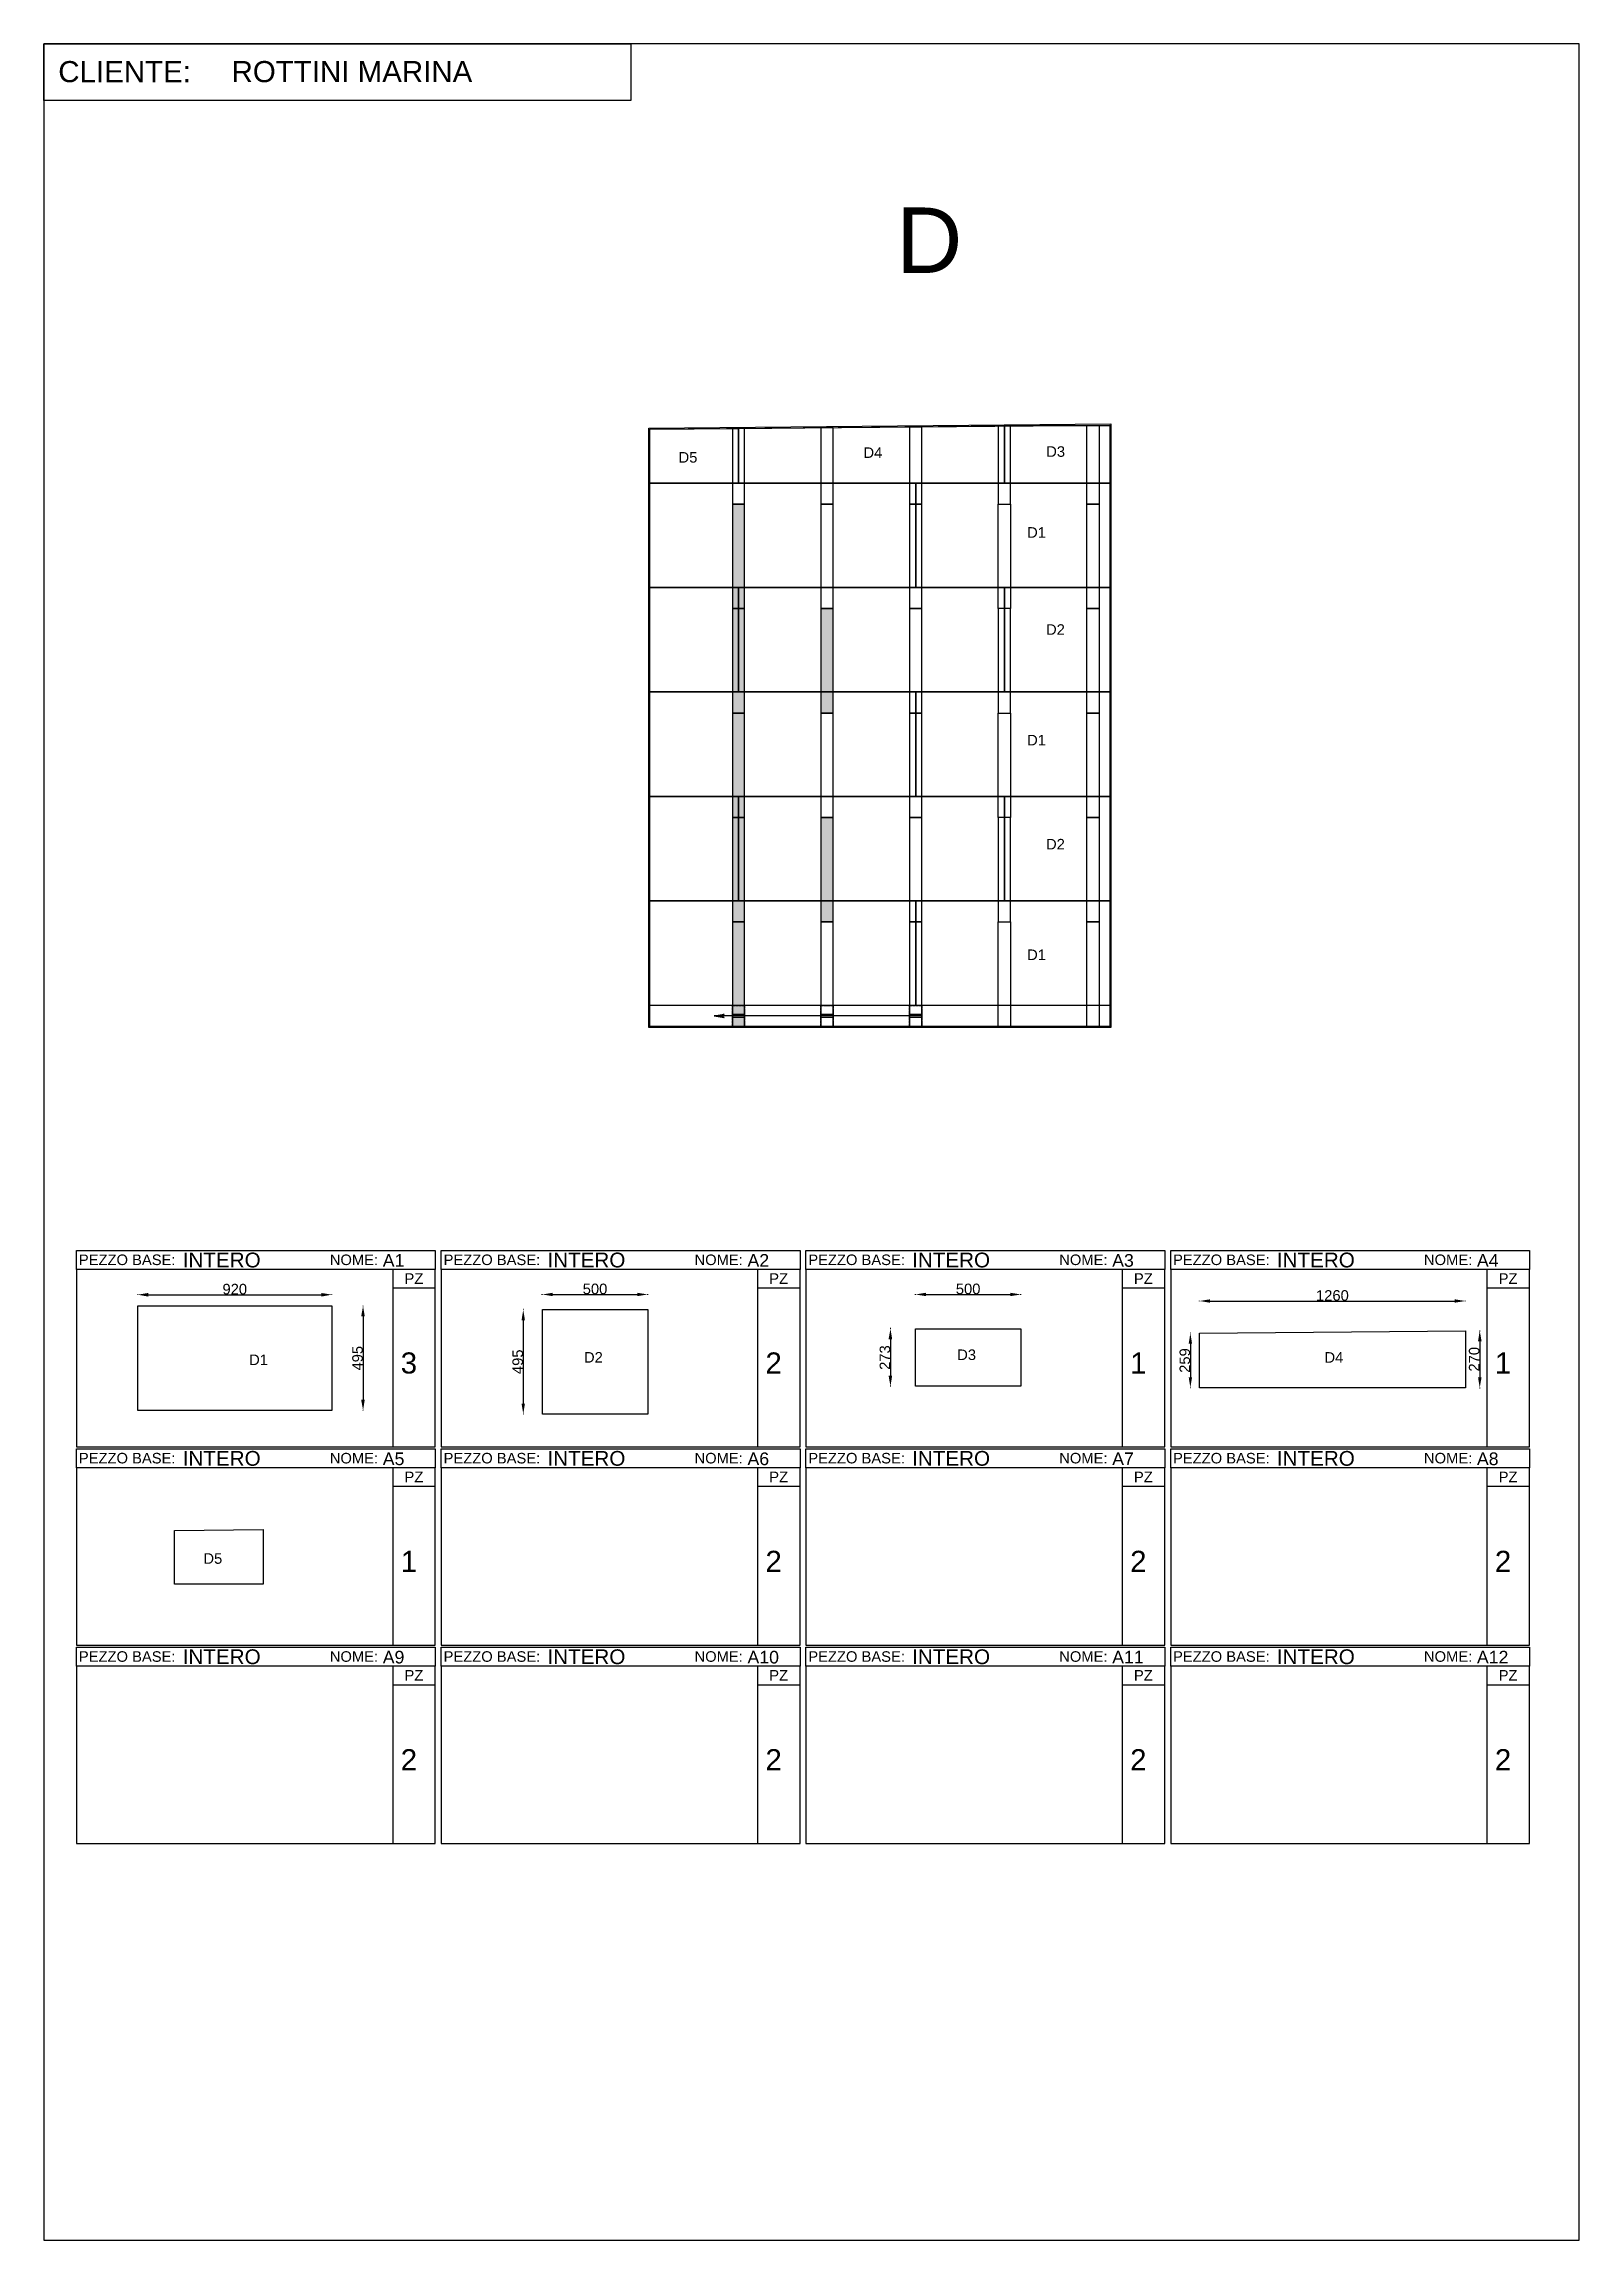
# Model space of a CAD drawing. Header units: millimetres. Extents: x -69675 to 28058, y -18677 to 10388.
# Drawn here: x -42103 to -34829, y -13652 to -3245 of the extents above; entities that cross this region are included whole.
import ezdxf

# ---------------------------------------------------------------- set-up
doc = ezdxf.new("R2010")
doc.units = ezdxf.units.MM
doc.linetypes.add('ACAD_ISO02W100', pattern=[15, 12, -3])
for name, color, linetype in [('- QUOTE', 7, 'Continuous'), ('DISTINTA PRODUZIONE', 7, 'Continuous'), ('FINESTRA', 7, 'Continuous'), ('MURALI CLIENTE', 8, 'ACAD_ISO02W100'), ('NOTE TECNICHE', 7, 'Continuous'), ('OFFSET', 2, 'Continuous'), ('PERIMETRO', 1, 'Continuous')]:
    doc.layers.add(name, color=color, linetype=linetype)
for name, color, linetype, true_color in [('INTERI', 7, 'Continuous', 0x00b51a), ('MURALI', 7, 'Continuous', 0x766a5e), ('PEZZI SU MISURA', 7, 'Continuous', 0xbb1e10), ('TABELLE TAGLIO', 7, 'Continuous', 0x7f868a), ('UNTERZO', 7, 'Continuous', 0xd40f7d)]:
    doc.layers.add(name, color=color, linetype=linetype, true_color=true_color)
doc.styles.get("Standard").update_dxf_attribs({"font": 'arial.ttf'})
doc.dimstyles.new('ISO-25', dxfattribs={"dimtxt": 50, "dimasz": 50, "dimexe": 1.25, "dimexo": 0.625, "dimtad": 1, "dimdec": 0, "dimtxsty": 'Standard', "dimcen": 2.5, "dimadec": 0, "dimazin": 0, "dimtfac": 1, "dimtdec": 0, "dimtmove": 0, "dimatfit": 3, "dimfxl": 1, "dimfxlon": 1, "dimarcsym": 0})

msp = doc.modelspace()

# ---------------------------------------------------------------- texts
at = {"layer": 'DISTINTA PRODUZIONE', "char_height": 50, "attachment_point": 1}
for s, insert in [('D5', (-39096.1, -5179.1)), ('D4', (-38219.8, -5156.9)), ('D3', (-37354, -5151.7)), ('D1', (-37444.7, -5535)), ('D2', (-37355, -5995.1)), ('D1', (-37444.7, -6519.1)), ('D2', (-37355, -7012.2)), ('D1', (-37444.7, -7536.2)), ('D1', (-41131.1, -9455.5)), ('D2', (-39544.3, -9444)), ('D3', (-37775.9, -9431.7)), ('D4', (-36035.5, -9444.3)), ('D5', (-41347.5, -10397.3))]:
    msp.add_mtext_dynamic_manual_height_columns(s, width=389.083, gutter_width=1550.9, heights=[0], dxfattribs=dict(at, insert=insert))
at = {"layer": 'FINESTRA', "char_height": 100, "attachment_point": 1}
for s, width, insert in [('CLIENTE:', 1075.057, (-42035.3, -3326.3)), ('ROTTINI MARINA', 5202.875, (-41214.2, -3326.2))]:
    msp.add_mtext_dynamic_manual_height_columns(s, width=width, gutter_width=1550.9, heights=[0], dxfattribs=dict(at, insert=insert))
at = {"layer": 'NOTE TECNICHE', "insert": (-38064.5, -4020.1), "char_height": 310.2, "attachment_point": 1}
msp.add_mtext_dynamic_manual_height_columns('D', width=1434.859, gutter_width=1550.9, heights=[0], dxfattribs=at)

# ---------------------------------------------------------------- blocks, each defined once
blk = doc.blocks.new('INTERO FORATO')
at = {"layer": 'MURALI', "transparency": 33554470}
h = blk.add_hatch(color=256, dxfattribs=at)
h.dxf.hatch_style = 1
h.paths.add_polyline_path([(449, -100), (420, -100), (420, -495), (391, -495), (391, -595), (449, -595)])
h.paths.add_polyline_path([(420, -100), (391, -100), (391, -495), (420, -495)])
at = {"layer": 'MURALI', "true_color": 0x636466, "transparency": 33554687}
h = blk.add_hatch(color=251, dxfattribs=at)
h.dxf.hatch_style = 1
h.paths.add_polyline_path([(342, -545), (305, -545), (352, -553)])
h.paths.add_polyline_path([(352, -537), (305, -545), (342, -545)])
blk.add_lwpolyline([(0, 0), (1260, 0), (1260, -495), (0, -495), (0, 0)])
at = {"layer": 'MURALI'}
for points in [[(391, -100), (391, -595), (449, -595), (449, -100), (391, -100)], [(811, -100), (811, -595), (869, -595), (869, -100), (811, -100)], [(1231, -100), (1231, -595), (1289, -595), (1289, -100), (1231, -100)]]:
    blk.add_lwpolyline(points, dxfattribs=at)
at = {"layer": 'MURALI', "color": 251, "true_color": 0x636466}
for points in [[(305, -545), (352, -537)], [(1289, -545), (305, -545)], [(305, -545), (352, -553)], [(352, -537), (342, -545), (352, -553)]]:
    blk.add_lwpolyline(points, dxfattribs=at)
at = {"layer": 'MURALI'}
for points in [[(391, -537), (449, -537), (449, -553), (391, -553)], [(811, -537), (869, -537), (869, -553), (811, -553)], [(1231, -537), (1289, -537), (1289, -553), (1231, -553)]]:
    blk.add_lwpolyline(points, close=True, dxfattribs=at)
at = {"layer": 'MURALI CLIENTE'}
for points in [[(391, -495), (449, -495), (449, -595), (391, -595)], [(811, -495), (869, -495), (869, -595), (811, -595)], [(1231, -495), (1289, -495), (1289, -595), (1231, -595)]]:
    blk.add_lwpolyline(points, close=True, dxfattribs=at)
blk = doc.blocks.new('INTERO')
at = {"layer": 'MURALI', "transparency": 33554470}
h = blk.add_hatch(color=256, dxfattribs=at)
h.dxf.hatch_style = 1
h.paths.add_polyline_path([(428, -100), (399, -100), (399, -495), (370, -495), (370, -595), (428, -595)])
h.paths.add_polyline_path([(399, -100), (370, -100), (370, -495), (399, -495)])
blk.add_lwpolyline([(-21, 0), (1239, 0), (1239, -495), (-21, -495), (-21, 0)])
at = {"layer": 'MURALI'}
for points in [[(370, -100), (370, -595), (428, -595), (428, -100), (370, -100)], [(790, -100), (790, -595), (848, -595), (848, -100), (790, -100)], [(1210, -100), (1210, -595), (1268, -595), (1268, -100), (1210, -100)]]:
    blk.add_lwpolyline(points, dxfattribs=at)
blk = doc.blocks.new('UNTERZO')
at = {"layer": 'MURALI', "transparency": 33554470}
h = blk.add_hatch(color=256, dxfattribs=at)
h.dxf.hatch_style = 1
h.paths.add_polyline_path([(384, -595), (442, -595), (442, -100), (413, -100), (413, -495), (384, -495)])
h.paths.add_polyline_path([(413, -100), (384, -100), (384, -495), (413, -495)], flags=17)
blk.add_lwpolyline([(-7, 0), (413, 0), (413, -495), (-7, -495), (-7, 0)])
at = {"layer": 'MURALI'}
blk.add_lwpolyline([(384, -100), (384, -595), (442, -595), (442, -100), (384, -100)], dxfattribs=at)
blk = doc.blocks.new('TABELLA PEZZI')
at = {"layer": 'TABELLE TAGLIO'}
for points in [[(0, 0), (0, 90), (1700, 90), (1700, 0), (0, 0)], [(1500, -840), (1700, -840), (1700, 0), (1500, 0)], [(1700, -89), (1500, -89)]]:
    blk.add_lwpolyline(points, dxfattribs=at)
blk.add_lwpolyline([(0, -840), (1500, -840), (1500, 0), (0, 0)], close=True, dxfattribs=at)
for tag, p, height in [('DERIVAZIONE', (503, 10), 70), ('NOME', (1451, 13), 60), ('QUANTITA', (1536, -493), 100)]:
    blk.add_attdef(tag, p, '', height=height)
for s, p in [('PEZZO BASE:', (11, 21)), ('NOME:', (1200, 21)), ('PZ', (1554, -68))]:
    blk.add_text(s, height=50, dxfattribs=at).set_placement(p)
blk = doc.blocks.new('*D131')
at = {"layer": '- QUOTE', "color": 0, "lineweight": -2, "transparency": 16777216}
for p, q in [((-41659, -9173), (-41659, -9171)), ((-41609, -9172), (-40789, -9172)), ((-40739, -9173), (-40739, -9171))]:
    blk.add_line(p, q, dxfattribs=at)
at = {"layer": '- QUOTE', "color": 0, "transparency": 16777216}
for points in [[(-41609, -9164), (-41609, -9181), (-41659, -9172)], [(-40789, -9164), (-40789, -9181), (-40739, -9172)]]:
    blk.add_solid(points, dxfattribs=at)
at = {"layer": 'Defpoints', "color": 0, "transparency": 16777216}
for p in [(-41659, -9225), (-40739, -9172), (-40739, -9225)]:
    blk.add_point(p, dxfattribs=at)
at = {"layer": '- QUOTE', "color": 0, "transparency": 16777216, "insert": (-41199, -9146), "char_height": 50, "attachment_point": 5}
blk.add_mtext('920', dxfattribs=at)
blk = doc.blocks.new('*D132')
at = {"layer": '- QUOTE', "color": 0, "lineweight": -2, "transparency": 16777216}
for p, q in [((-40592, -9225), (-40590, -9225)), ((-40591, -9275), (-40591, -9670)), ((-40592, -9720), (-40590, -9720))]:
    blk.add_line(p, q, dxfattribs=at)
at = {"layer": '- QUOTE', "color": 0, "transparency": 16777216}
for points in [[(-40600, -9275), (-40583, -9275), (-40591, -9225)], [(-40600, -9670), (-40583, -9670), (-40591, -9720)]]:
    blk.add_solid(points, dxfattribs=at)
at = {"layer": 'Defpoints', "color": 0, "transparency": 16777216}
for p in [(-40739, -9225), (-40739, -9720), (-40591, -9720)]:
    blk.add_point(p, dxfattribs=at)
at = {"layer": '- QUOTE', "color": 0, "transparency": 16777216, "insert": (-40617, -9473), "char_height": 50, "attachment_point": 5, "rotation": 90}
blk.add_mtext('495', dxfattribs=at)
blk = doc.blocks.new('*D133')
at = {"layer": '- QUOTE', "color": 0, "lineweight": -2, "transparency": 16777216}
for p, q in [((-39742, -9172), (-39742, -9170)), ((-39692, -9171), (-39292, -9171)), ((-39242, -9172), (-39242, -9170))]:
    blk.add_line(p, q, dxfattribs=at)
at = {"layer": '- QUOTE', "color": 0, "transparency": 16777216}
for points in [[(-39692, -9163), (-39692, -9179), (-39742, -9171)], [(-39292, -9163), (-39292, -9179), (-39242, -9171)]]:
    blk.add_solid(points, dxfattribs=at)
at = {"layer": 'Defpoints', "color": 0, "transparency": 16777216}
for p in [(-39742, -9243), (-39242, -9171), (-39242, -9243)]:
    blk.add_point(p, dxfattribs=at)
at = {"layer": '- QUOTE', "color": 0, "transparency": 16777216, "insert": (-39492, -9145), "char_height": 50, "attachment_point": 5}
blk.add_mtext('500', dxfattribs=at)
blk = doc.blocks.new('*D134')
at = {"layer": '- QUOTE', "color": 0, "lineweight": -2, "transparency": 16777216}
for p, q in [((-39831, -9243), (-39833, -9243)), ((-39832, -9293), (-39832, -9688)), ((-39831, -9738), (-39833, -9738))]:
    blk.add_line(p, q, dxfattribs=at)
at = {"layer": '- QUOTE', "color": 0, "transparency": 16777216}
for points in [[(-39840, -9293), (-39824, -9293), (-39832, -9243)], [(-39840, -9688), (-39824, -9688), (-39832, -9738)]]:
    blk.add_solid(points, dxfattribs=at)
at = {"layer": 'Defpoints', "color": 0, "transparency": 16777216}
for p in [(-39742, -9243), (-39832, -9738), (-39742, -9738)]:
    blk.add_point(p, dxfattribs=at)
at = {"layer": '- QUOTE', "color": 0, "transparency": 16777216, "insert": (-39858, -9490), "char_height": 50, "attachment_point": 5, "rotation": 90}
blk.add_mtext('495', dxfattribs=at)
blk = doc.blocks.new('*D135')
at = {"layer": '- QUOTE', "color": 0, "lineweight": -2, "transparency": 16777216}
for p, q in [((-37974, -9172), (-37974, -9170)), ((-37924, -9171), (-37524, -9171)), ((-37474, -9172), (-37474, -9170))]:
    blk.add_line(p, q, dxfattribs=at)
at = {"layer": '- QUOTE', "color": 0, "transparency": 16777216}
for points in [[(-37924, -9163), (-37924, -9179), (-37974, -9171)], [(-37524, -9163), (-37524, -9179), (-37474, -9171)]]:
    blk.add_solid(points, dxfattribs=at)
at = {"layer": 'Defpoints', "color": 0, "transparency": 16777216}
for p in [(-37474, -9171), (-37974, -9333), (-37474, -9333)]:
    blk.add_point(p, dxfattribs=at)
at = {"layer": '- QUOTE', "color": 0, "transparency": 16777216, "insert": (-37724, -9145), "char_height": 50, "attachment_point": 5}
blk.add_mtext('500', dxfattribs=at)
blk = doc.blocks.new('*D136')
at = {"layer": '- QUOTE', "color": 0, "lineweight": -2, "transparency": 16777216}
for p, q in [((-38091, -9333), (-38093, -9333)), ((-38092, -9383), (-38092, -9556)), ((-38091, -9606), (-38093, -9606))]:
    blk.add_line(p, q, dxfattribs=at)
at = {"layer": '- QUOTE', "color": 0, "transparency": 16777216}
for points in [[(-38101, -9383), (-38084, -9383), (-38092, -9333)], [(-38101, -9556), (-38084, -9556), (-38092, -9606)]]:
    blk.add_solid(points, dxfattribs=at)
at = {"layer": 'Defpoints', "color": 0, "transparency": 16777216}
for p in [(-37974, -9333), (-38092, -9606), (-37974, -9606)]:
    blk.add_point(p, dxfattribs=at)
at = {"layer": '- QUOTE', "color": 0, "transparency": 16777216, "insert": (-38118, -9470), "char_height": 50, "attachment_point": 5, "rotation": 90}
blk.add_mtext('273', dxfattribs=at)
blk = doc.blocks.new('*D137')
at = {"layer": '- QUOTE', "color": 0, "lineweight": -2, "transparency": 16777216}
for p, q in [((-36628, -9203), (-36628, -9201)), ((-36578, -9202), (-35418, -9202)), ((-35368, -9203), (-35368, -9201))]:
    blk.add_line(p, q, dxfattribs=at)
at = {"layer": '- QUOTE', "color": 0, "transparency": 16777216}
for points in [[(-36578, -9194), (-36578, -9210), (-36628, -9202)], [(-35418, -9194), (-35418, -9210), (-35368, -9202)]]:
    blk.add_solid(points, dxfattribs=at)
at = {"layer": 'Defpoints', "color": 0, "transparency": 16777216}
for p in [(-35368, -9202), (-36628, -9354), (-35368, -9354)]:
    blk.add_point(p, dxfattribs=at)
at = {"layer": '- QUOTE', "color": 0, "transparency": 16777216, "insert": (-35998, -9176), "char_height": 50, "attachment_point": 5}
blk.add_mtext('1260', dxfattribs=at)
blk = doc.blocks.new('*D138')
at = {"layer": '- QUOTE', "color": 0, "lineweight": -2, "transparency": 16777216}
for p, q in [((-36670, -9354), (-36672, -9354)), ((-36671, -9404), (-36671, -9563)), ((-36670, -9613), (-36672, -9613))]:
    blk.add_line(p, q, dxfattribs=at)
at = {"layer": '- QUOTE', "color": 0, "transparency": 16777216}
for points in [[(-36679, -9404), (-36663, -9404), (-36671, -9354)], [(-36679, -9563), (-36663, -9563), (-36671, -9613)]]:
    blk.add_solid(points, dxfattribs=at)
at = {"layer": 'Defpoints', "color": 0, "transparency": 16777216}
for p in [(-36628, -9354), (-36671, -9613), (-36628, -9613)]:
    blk.add_point(p, dxfattribs=at)
at = {"layer": '- QUOTE', "color": 0, "transparency": 16777216, "insert": (-36697, -9484), "char_height": 50, "attachment_point": 5, "rotation": 90}
blk.add_mtext('259', dxfattribs=at)
blk = doc.blocks.new('*D139')
at = {"layer": '- QUOTE', "color": 0, "lineweight": -2, "transparency": 16777216}
for p, q in [((-35301, -9343), (-35298, -9343)), ((-35300, -9393), (-35300, -9563)), ((-35301, -9613), (-35298, -9613))]:
    blk.add_line(p, q, dxfattribs=at)
at = {"layer": '- QUOTE', "color": 0, "transparency": 16777216}
for points in [[(-35308, -9393), (-35291, -9393), (-35300, -9343)], [(-35308, -9563), (-35291, -9563), (-35300, -9613)]]:
    blk.add_solid(points, dxfattribs=at)
at = {"layer": 'Defpoints', "color": 0, "transparency": 16777216}
for p in [(-35368, -9343), (-35368, -9613), (-35300, -9613)]:
    blk.add_point(p, dxfattribs=at)
at = {"layer": '- QUOTE', "color": 0, "transparency": 16777216, "insert": (-35326, -9478), "char_height": 50, "attachment_point": 5, "rotation": 90}
blk.add_mtext('270', dxfattribs=at)

# ---------------------------------------------------------------- dimensions: what is measured, and where the dimension line sits
at = {"layer": '- QUOTE'}
for base, p1, p2, picture, middle in [((-40738.7, -9172.3), (-41658.7, -9225.2), (-40738.7, -9225.2), '*D131', (-41198.7, -9146.1)), ((-39241.6, -9171), (-39741.6, -9242.7), (-39241.6, -9242.7), '*D133', (-39491.6, -9144.9)), ((-37474.2, -9171), (-37974.2, -9333.2), (-37474.2, -9333.2), '*D135', (-37724.2, -9144.9)), ((-35368, -9201.9), (-36627.9, -9354.4), (-35368, -9354.4), '*D137', (-35997.9, -9175.8))]:
    dim = msp.add_linear_dim(base=base, p1=p1, p2=p2, dimstyle='ISO-25', dxfattribs=at)
    dim.commit()
    dim.dimension.update_dxf_attribs({"geometry": picture, "text_midpoint": middle})
for base, p1, p2, picture, middle in [((-40591.2, -9720.2), (-40738.7, -9225.2), (-40738.7, -9720.2), '*D132', (-40617.4, -9472.7)), ((-39832.1, -9737.7), (-39741.6, -9242.7), (-39741.6, -9737.7), '*D134', (-39858.2, -9490.2)), ((-38092.2, -9605.9), (-37974.2, -9333.2), (-37974.2, -9605.9), '*D136', (-38118.4, -9469.5)), ((-36671, -9613.3), (-36627.9, -9354.4), (-36627.9, -9613.3), '*D138', (-36697.1, -9483.8)), ((-35299.5, -9613.3), (-35368, -9342.9), (-35367.9, -9613.3), '*D139', (-35325.7, -9478.1))]:
    dim = msp.add_linear_dim(base=base, p1=p1, p2=p2, angle=90, dimstyle='ISO-25', dxfattribs=at)
    dim.commit()
    dim.dimension.update_dxf_attribs({"geometry": picture, "text_midpoint": middle})

# ---------------------------------------------------------------- linework, layer by layer
msp.add_lwpolyline([(-42103.2, -13652), (-34829.2, -13652), (-34829.2, -3245), (-42103.2, -3245)], close=True)
at = {"layer": 'FINESTRA'}
msp.add_lwpolyline([(-42103.2, -3245), (-39322.4, -3245), (-39322.4, -3513.6), (-42103.2, -3513.6)], close=True, dxfattribs=at)
at = {"layer": 'MURALI'}
for points in [[(-38841.3, -5069.1), (-38841.3, -5425.9), (-38783.3, -5425.9), (-38783.3, -5067), (-38841.3, -5067)], [(-38421.5, -5063.1), (-38421.3, -5425.9), (-38363.3, -5425.9), (-38363.5, -5063.1), (-38421.5, -5063.1)], [(-38001.3, -5061), (-38001.3, -5425.9), (-37943.3, -5425.9), (-37943.3, -5061), (-38001.3, -5061)], [(-37581.3, -5055.5), (-37581.3, -5425.9), (-37523.3, -5425.9), (-37523.3, -5055.5), (-37581.3, -5055.5)]]:
    msp.add_lwpolyline(points, dxfattribs=at)
for points in [[(-37161.3, -5053.2), (-37103.3, -5053.2), (-37103.3, -5425.9), (-37161.3, -5425.9)], [(-37581.3, -5425.9), (-37523.3, -5425.9), (-37523.3, -5920.9), (-37581.3, -5920.9)], [(-37161.3, -5425.9), (-37103.3, -5425.9), (-37103.3, -5920.9), (-37161.3, -5920.9)], [(-37161.3, -5920.9), (-37103.3, -5920.9), (-37103.3, -6415.9), (-37161.3, -6415.9)], [(-37581.3, -6415.9), (-37523.3, -6415.9), (-37523.3, -6910.9), (-37581.3, -6910.9)], [(-37161.3, -6415.9), (-37103.3, -6415.9), (-37103.3, -6910.9), (-37161.3, -6910.9)], [(-37161.3, -6910.9), (-37103.3, -6910.9), (-37103.3, -7405.9), (-37161.3, -7405.9)], [(-37581.3, -7405.9), (-37523.3, -7405.9), (-37523.3, -7900.9), (-37581.3, -7900.9)], [(-37161.3, -7405.9), (-37103.3, -7405.9), (-37103.3, -7900.9), (-37161.3, -7900.9)]]:
    msp.add_lwpolyline(points, close=True, dxfattribs=at)
at = {"layer": 'OFFSET'}
msp.add_lwpolyline([(-37052.3, -5050.9), (-37052.3, -7900.9), (-39232.3, -7900.9), (-39232.3, -5070.8)], close=True, dxfattribs=at)
at = {"layer": 'PERIMETRO'}
msp.add_lwpolyline([(-37047.3, -5045.9), (-37047.3, -7905.9), (-39237.3, -7905.9), (-39237.3, -5065.9)], close=True, dxfattribs=at)
at = {"layer": 'PEZZI SU MISURA'}
for points in [[(-39232.3, -5070.8), (-38812.3, -5067), (-38812.3, -5325.9), (-39232.3, -5325.9), (-39232.3, -5070.8)], [(-38812.3, -5067), (-37552.4, -5055.5), (-37552.3, -5325.9), (-38812.3, -5325.9), (-38812.3, -5067)], [(-37972.3, -5325.9), (-37052.3, -5325.9), (-37052.3, -5820.9), (-37972.3, -5820.9), (-37972.3, -5325.9)], [(-37972.3, -6315.9), (-37052.3, -6315.9), (-37052.3, -6810.9), (-37972.3, -6810.9), (-37972.3, -6315.9)], [(-37972.3, -7305.9), (-37052.3, -7305.9), (-37052.3, -7800.9), (-37972.3, -7800.9), (-37972.3, -7305.9)], [(-41658.7, -9225.2), (-40738.7, -9225.2), (-40738.7, -9720.2), (-41658.7, -9720.2), (-41658.7, -9225.2)], [(-36627.9, -9354.4), (-35368, -9342.9), (-35367.9, -9613.3), (-36627.9, -9613.3), (-36627.9, -9354.4)], [(-41483.8, -10289), (-41063.8, -10285.1), (-41063.8, -10544), (-41483.8, -10544), (-41483.8, -10289)]]:
    msp.add_lwpolyline(points, dxfattribs=at)
for points in [[(-37552.3, -5053.2), (-37052.3, -5053.2), (-37052.3, -5325.9), (-37552.3, -5325.9)], [(-37552.3, -5820.9), (-37052.3, -5820.9), (-37052.3, -6315.9), (-37552.3, -6315.9)], [(-37552.3, -6810.9), (-37052.3, -6810.9), (-37052.3, -7305.9), (-37552.3, -7305.9)], [(-39741.6, -9242.7), (-39241.6, -9242.7), (-39241.6, -9737.7), (-39741.6, -9737.7)], [(-37974.2, -9333.2), (-37474.2, -9333.2), (-37474.2, -9605.9), (-37974.2, -9605.9)]]:
    msp.add_lwpolyline(points, close=True, dxfattribs=at)

# ---------------------------------------------------------------- block references
at = {"layer": 'INTERI'}
for name, p in [('INTERO', (-39211.3, -5325.9)), ('INTERO', (-38791.3, -5820.9)), ('INTERO', (-39211.3, -6315.9)), ('INTERO', (-38791.3, -6810.9)), ('INTERO FORATO', (-39232.3, -7305.9))]:
    msp.add_blockref(name, p, dxfattribs=at)
at = {"layer": 'TABELLE TAGLIO'}
for p, values in [((-41948.7, -9052.7), {'QUANTITA': '3', 'DERIVAZIONE': 'INTERO', 'NOME': 'A1'}), ((-40220.5, -9052.7), {'QUANTITA': '2', 'DERIVAZIONE': 'INTERO', 'NOME': 'A2'}), ((-38492.4, -9052.7), {'QUANTITA': '1', 'DERIVAZIONE': 'INTERO', 'NOME': 'A3'}), ((-36764.2, -9052.7), {'QUANTITA': '1', 'DERIVAZIONE': 'INTERO', 'NOME': 'A4'}), ((-41948.7, -9992.7), {'QUANTITA': '1', 'DERIVAZIONE': 'INTERO', 'NOME': 'A5'}), ((-40220.5, -9992.7), {'QUANTITA': '2', 'DERIVAZIONE': 'INTERO', 'NOME': 'A6'}), ((-38492.4, -9992.7), {'QUANTITA': '2', 'DERIVAZIONE': 'INTERO', 'NOME': 'A7'}), ((-36764.2, -9992.7), {'QUANTITA': '2', 'DERIVAZIONE': 'INTERO', 'NOME': 'A8'}), ((-41948.7, -10932.7), {'QUANTITA': '2', 'DERIVAZIONE': 'INTERO', 'NOME': 'A9'}), ((-40220.5, -10932.7), {'QUANTITA': '2', 'DERIVAZIONE': 'INTERO', 'NOME': 'A10'}), ((-38492.4, -10932.7), {'QUANTITA': '2', 'DERIVAZIONE': 'INTERO', 'NOME': 'A11'}), ((-36764.2, -10932.7), {'QUANTITA': '2', 'DERIVAZIONE': 'INTERO', 'NOME': 'A12'})]:
    msp.add_blockref('TABELLA PEZZI', p, dxfattribs=at).add_auto_attribs(values)
at = {"layer": 'UNTERZO'}
for p in [(-39225.3, -5820.9), (-39225.3, -6810.9)]:
    msp.add_blockref('UNTERZO', p, dxfattribs=at)

msp.set_redraw_order([(e.dxf.handle, doc.entitydb.next_handle()) for e in msp.query("TEXT MTEXT ATTDEF DIMENSION ARC_DIMENSION")])  # texts and dimensions are drawn at this point

doc.saveas('drawing.dxf')
